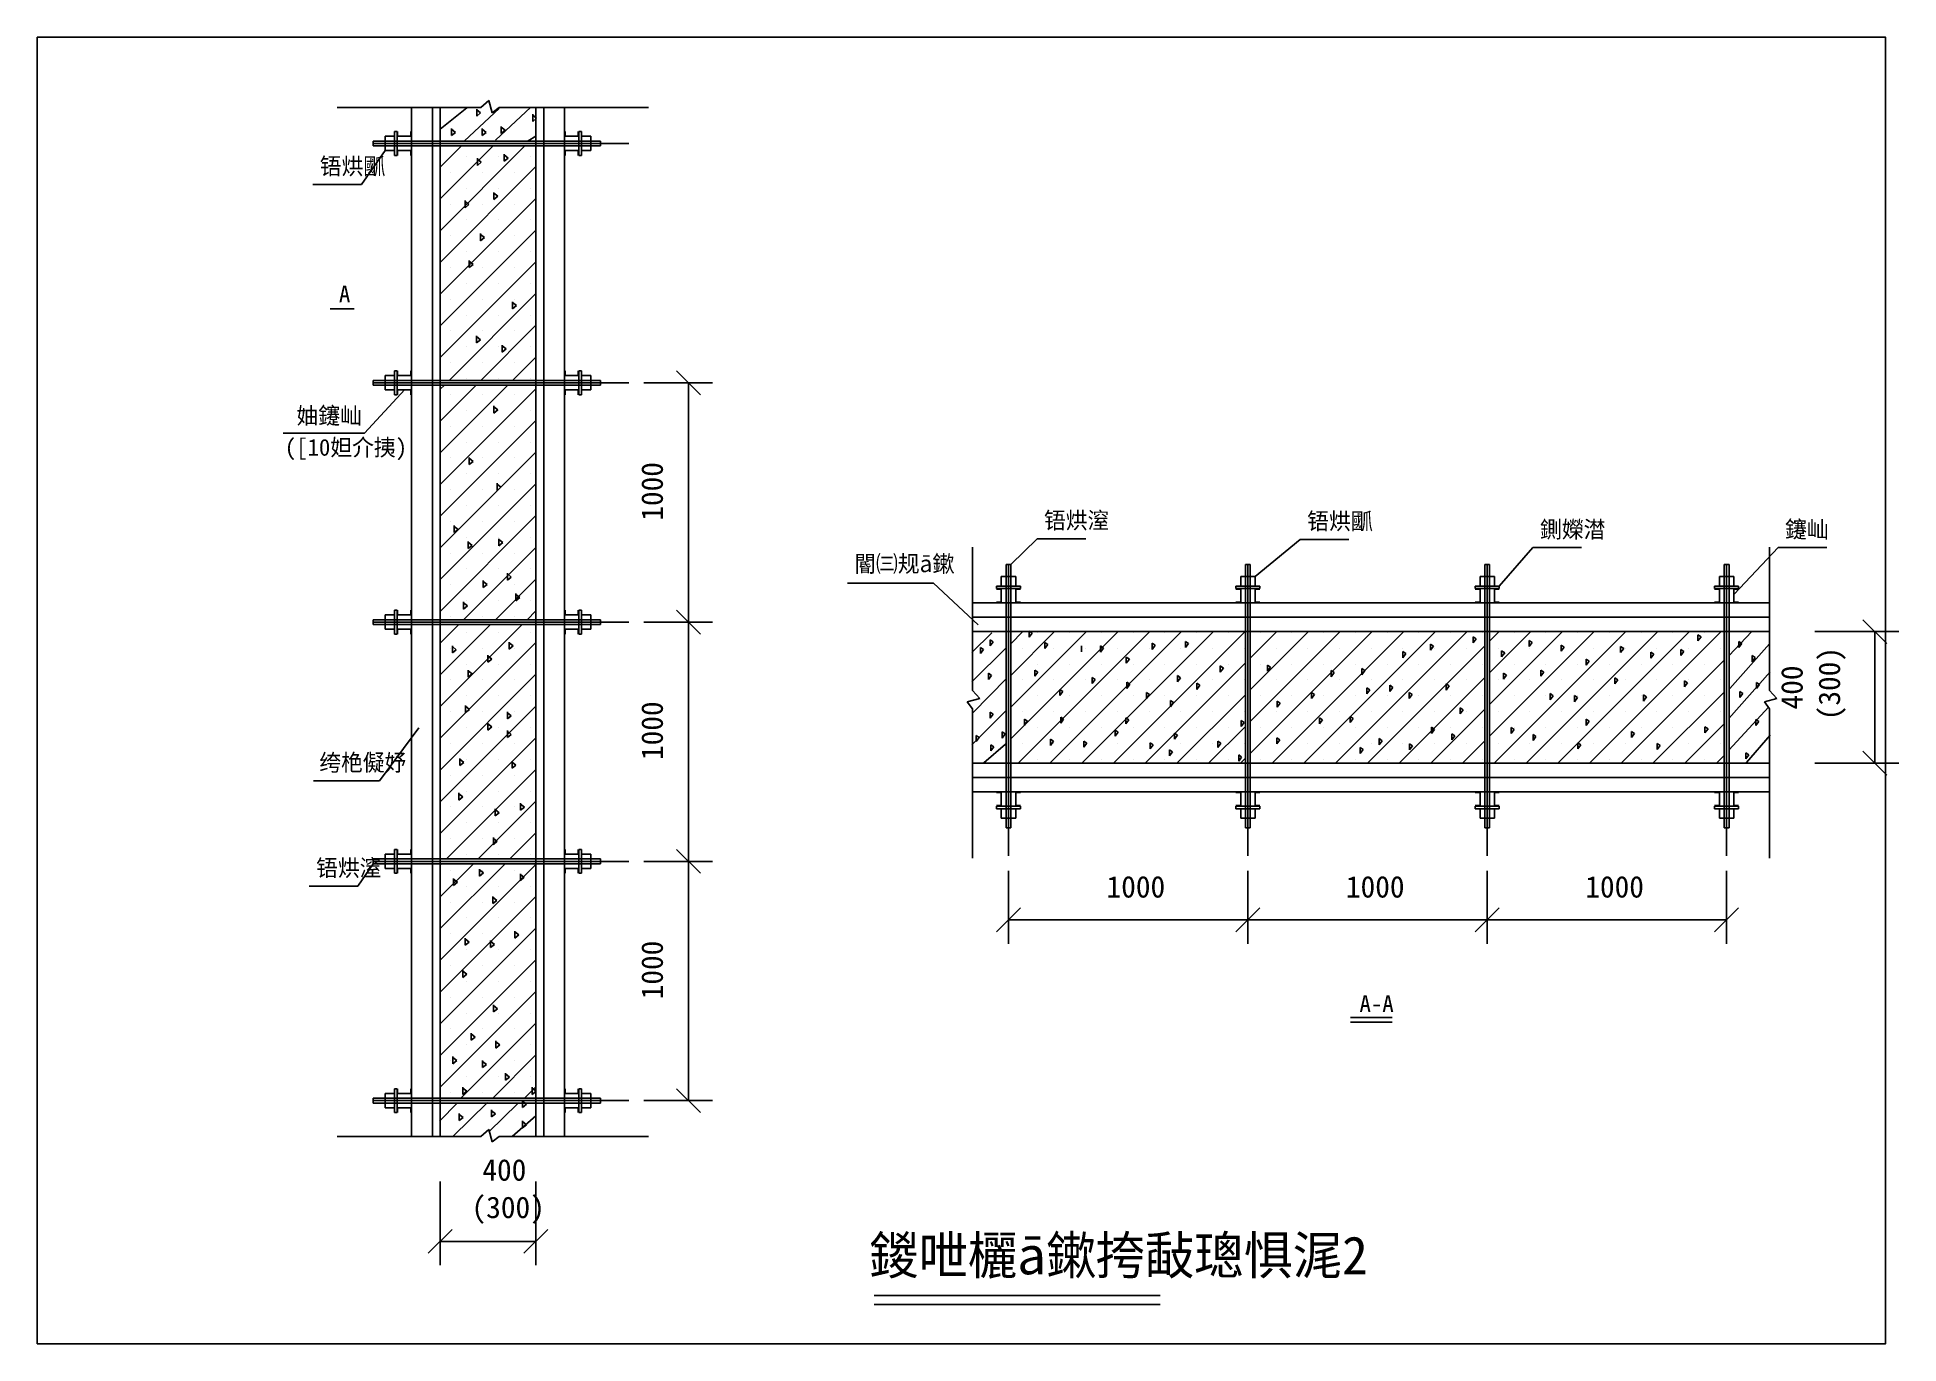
# Model space of a CAD drawing. Header units: metres. Extents: x 0 to 194, y 0 to 136.
import ezdxf

# ---------------------------------------------------------------- set-up
doc = ezdxf.new("R2010")
doc.units = ezdxf.units.M
doc.layers.add(' ', color=7, linetype='Continuous')

msp = doc.modelspace()

# ---------------------------------------------------------------- texts
at = {"layer": ' '}
for s, p in [('铻烘爴', (29.52, 122.15)), ('A', (31.51, 108.81)), ('妯鑳屾', (27.08, 96.09)), ('([10妲介挗)', (25.85, 92.78)), ('铻烘潌', (105.16, 85.15)), ('铻烘爴', (132.65, 85.07)), ('鍘嬫澘', (156.95, 84.21)), ('鑳屾', (182.55, 84.21)), ('閽㈢规ā鏉', (85.33, 80.62)), ('绔栬儗妤', (29.46, 59.85)), ('铻烘潌', (29.14, 48.84)), ('A-A', (138.1, 34.67))]:
    msp.add_text(s, height=1.75, dxfattribs=at).set_placement(p)
for s, p in [('1000', (65.34, 85.99)), ('(300)', (188.29, 65.14)), ('400', (184.38, 66.27)), ('1000', (65.34, 60.99)), ('1000', (65.34, 35.99))]:
    msp.add_text(s, height=2.25, rotation=90).set_placement(p)
for s, height, p in [('1000', 2.25, (111.68, 46.62)), ('1000', 2.25, (136.68, 46.62)), ('1000', 2.25, (161.68, 46.62)), ('400', 2.25, (46.49, 17.04)), ('(300)', 2.25, (45.36, 13.13)), ('鍐呭欐ā鏉挎敮璁惧浘2', 3.96, (86.91, 7.26))]:
    msp.add_text(s, height=height).set_placement(p)

# ---------------------------------------------------------------- linework, layer by layer
at = {"layer": ' '}
for p, q in [((31.33, 129.15), (46.33, 129.15)), ((39.08, 129.15), (39.08, 21.65)), ((41.27, 129.15), (41.27, 21.65)), ((42.08, 129.15), (42.08, 21.65)), ((42.09, 126.91), (44.86, 129.12)), ((44.61, 125.68), (48.24, 129.06)), ((45.9, 129), (45.9, 128.26)), ((46.31, 128.59), (45.9, 128.92)), ((45.9, 128.26), (46.31, 128.59)), ((46.33, 129.15), (47.15, 129.89)), ((47.15, 129.89), (47.52, 128.6)), ((47.52, 128.6), (48.26, 129.16)), ((47.87, 125.74), (51.56, 129.18)), ((48.25, 129.15), (63.83, 129.15)), ((51.75, 128.45), (51.75, 127.71)), ((52.16, 128.03), (51.75, 128.36)), ((52.08, 129.15), (52.08, 21.65)), ((52.9, 129.15), (52.9, 21.65)), ((55.08, 129.15), (55.08, 21.65)), ((37.33, 124.15), (37.33, 126.65)), ((37.33, 126.65), (37.58, 126.65)), ((37.58, 126.65), (37.58, 124.15)), ((37.63, 126.65), (37.63, 126.15)), ((39.01, 126.65), (39.01, 126.15)), ((43.28, 126.97), (43.28, 126.24)), ((43.69, 126.56), (43.28, 126.89)), ((43.28, 126.24), (43.69, 126.56)), ((46.46, 126.97), (46.46, 126.23)), ((46.87, 126.56), (46.46, 126.89)), ((46.46, 126.23), (46.87, 126.56)), ((48.45, 127.19), (48.45, 126.45)), ((48.86, 126.78), (48.45, 127.11)), ((48.45, 126.45), (48.86, 126.78)), ((51.75, 127.71), (52.16, 128.03)), ((55.13, 126.65), (55.13, 126.15)), ((56.51, 126.65), (56.51, 126.15)), ((56.58, 124.15), (56.58, 126.65)), ((56.58, 126.65), (56.83, 126.65)), ((56.83, 126.65), (56.83, 124.15)), ((36.33, 124.65), (33.86, 121.12)), ((35.08, 125.65), (58.83, 125.65)), ((35.08, 125.65), (35.08, 125.15)), ((61.78, 125.4), (35.08, 125.4)), ((35.08, 125.15), (58.83, 125.15)), ((36.33, 126.15), (36.33, 124.65)), ((37.33, 126.15), (36.33, 126.15)), ((36.33, 124.65), (37.33, 124.65)), ((37.33, 124.65), (37.33, 126.15)), ((37.63, 126.15), (39.01, 126.15)), ((37.63, 125.4), (39.01, 125.4)), ((37.63, 124.65), (37.63, 124.15)), ((37.63, 124.65), (39.01, 124.65)), ((39.01, 124.65), (39.01, 124.15)), ((51.26, 125.68), (52.06, 126.17)), ((55.13, 126.15), (56.51, 126.15)), ((55.13, 125.4), (56.51, 125.4)), ((55.13, 124.65), (55.13, 124.15)), ((55.13, 124.65), (56.51, 124.65)), ((56.51, 124.65), (56.51, 124.15)), ((56.83, 126.15), (56.83, 124.65)), ((57.83, 126.15), (56.83, 126.15)), ((56.83, 124.65), (57.83, 124.65)), ((57.83, 124.65), (57.83, 126.15)), ((58.83, 125.65), (58.83, 125.15)), ((37.58, 124.15), (37.33, 124.15)), ((45.97, 123.85), (45.97, 123.11)), ((46.38, 123.44), (45.97, 123.77)), ((45.97, 123.11), (46.38, 123.44)), ((48.78, 124.28), (48.78, 123.54)), ((49.19, 123.87), (48.78, 124.2)), ((48.78, 123.54), (49.19, 123.87)), ((56.83, 124.15), (56.58, 124.15)), ((28.78, 121.12), (33.86, 121.12)), ((44.68, 119.43), (44.68, 118.69)), ((45.09, 119.02), (44.68, 119.35)), ((44.68, 118.69), (45.09, 119.02)), ((47.7, 120.29), (47.7, 119.55)), ((48.11, 119.88), (47.7, 120.21)), ((47.7, 119.55), (48.11, 119.88)), ((46.3, 115.98), (46.3, 115.24)), ((46.71, 115.57), (46.3, 115.9)), ((46.3, 115.24), (46.71, 115.57)), ((45.11, 113.18), (45.11, 112.44)), ((45.52, 112.77), (45.11, 113.1)), ((45.11, 112.44), (45.52, 112.77)), ((30.6, 108.14), (33.11, 108.14)), ((49.64, 108.87), (49.64, 108.13)), ((50.05, 108.46), (49.64, 108.79)), ((49.64, 108.13), (50.05, 108.46)), ((45.87, 105.31), (45.87, 104.57)), ((46.28, 104.9), (45.87, 105.23)), ((45.87, 104.57), (46.28, 104.9)), ((48.56, 104.34), (48.56, 103.6)), ((48.97, 103.93), (48.56, 104.26)), ((48.56, 103.6), (48.97, 103.93)), ((36.33, 101.15), (36.33, 99.65)), ((37.33, 101.15), (36.33, 101.15)), ((37.33, 99.15), (37.33, 101.65)), ((37.33, 101.65), (37.58, 101.65)), ((37.33, 99.65), (37.33, 101.15)), ((37.58, 101.65), (37.58, 99.15)), ((37.63, 101.65), (37.63, 101.15)), ((37.63, 101.15), (39.01, 101.15)), ((39.01, 101.65), (39.01, 101.15)), ((55.13, 101.65), (55.13, 101.15)), ((55.13, 101.15), (56.51, 101.15)), ((56.51, 101.65), (56.51, 101.15)), ((56.58, 99.15), (56.58, 101.65)), ((56.58, 101.65), (56.83, 101.65)), ((56.83, 101.65), (56.83, 99.15)), ((56.83, 101.15), (56.83, 99.65)), ((57.83, 101.15), (56.83, 101.15)), ((57.83, 99.65), (57.83, 101.15)), ((38.4, 99.68), (34.18, 95.12)), ((35.08, 100.65), (58.83, 100.65)), ((35.08, 100.65), (35.08, 100.15)), ((61.78, 100.4), (35.08, 100.4)), ((35.08, 100.15), (58.83, 100.15)), ((36.33, 99.65), (37.33, 99.65)), ((37.63, 100.4), (39.01, 100.4)), ((37.63, 99.65), (37.63, 99.15)), ((37.63, 99.65), (39.01, 99.65)), ((39.01, 99.65), (39.01, 99.15)), ((55.13, 100.4), (56.51, 100.4)), ((55.13, 99.65), (55.13, 99.15)), ((55.13, 99.65), (56.51, 99.65)), ((56.51, 99.65), (56.51, 99.15)), ((56.83, 99.65), (57.83, 99.65)), ((58.83, 100.65), (58.83, 100.15)), ((37.58, 99.15), (37.33, 99.15)), ((47.7, 97.98), (47.7, 97.24)), ((48.11, 97.57), (47.7, 97.9)), ((47.7, 97.24), (48.11, 97.57)), ((56.83, 99.15), (56.58, 99.15)), ((34.18, 95.12), (25.67, 95.12)), ((45.11, 92.59), (45.11, 91.86)), ((45.52, 92.18), (45.11, 92.51)), ((45.11, 91.86), (45.52, 92.18)), ((48.02, 89.9), (48.02, 89.16)), ((48.43, 89.49), (48.02, 89.82)), ((48.02, 89.16), (48.43, 89.49)), ((43.55, 85.48), (43.55, 84.74)), ((43.96, 85.07), (43.55, 85.39)), ((43.55, 84.74), (43.96, 85.07)), ((45.01, 83.82), (45.01, 83.08)), ((45.42, 83.41), (45.01, 83.74)), ((48.22, 84.11), (48.22, 83.38)), ((48.64, 83.7), (48.22, 84.03)), ((48.22, 83.38), (48.64, 83.7)), ((101.69, 81.4), (104.42, 84.11)), ((104.42, 84.11), (109.5, 84.11)), ((127.19, 80.15), (131.91, 84.04)), ((131.91, 84.04), (136.99, 84.04)), ((45.01, 83.08), (45.42, 83.41)), ((97.69, 83.24), (97.69, 68.24)), ((152.69, 79.15), (156.21, 83.18)), ((156.21, 83.18), (161.29, 83.18)), ((177.23, 78.33), (181.81, 83.18)), ((180.93, 83.24), (180.93, 68.24)), ((181.81, 83.18), (186.89, 83.18)), ((46.57, 79.74), (46.57, 79)), ((49.1, 80.51), (49.1, 79.78)), ((49.51, 80.1), (49.1, 80.43)), ((49.1, 79.78), (49.51, 80.1)), ((100.69, 80.15), (100.69, 79.15)), ((102.19, 80.15), (100.69, 80.15)), ((101.19, 81.4), (101.19, 53.9)), ((101.69, 81.4), (101.19, 81.4)), ((101.44, 50.96), (101.44, 81.4)), ((101.69, 81.4), (101.69, 53.9)), ((102.19, 79.15), (102.19, 80.15)), ((127.19, 80.15), (125.69, 80.15)), ((125.69, 80.15), (125.69, 79.15)), ((126.19, 81.4), (126.19, 53.9)), ((126.69, 81.4), (126.19, 81.4)), ((126.44, 50.96), (126.44, 81.4)), ((126.69, 81.4), (126.69, 53.9)), ((127.19, 79.15), (127.19, 80.15)), ((150.69, 80.15), (150.69, 79.15)), ((152.19, 80.15), (150.69, 80.15)), ((151.19, 81.4), (151.19, 53.9)), ((151.69, 81.4), (151.19, 81.4)), ((151.44, 50.96), (151.44, 81.4)), ((151.69, 81.4), (151.69, 53.9)), ((152.19, 79.15), (152.19, 80.15)), ((175.69, 80.15), (175.69, 79.15)), ((177.19, 80.15), (175.69, 80.15)), ((176.19, 81.4), (176.19, 53.9)), ((176.69, 81.4), (176.19, 81.4)), ((176.44, 50.96), (176.44, 81.4)), ((176.69, 81.4), (176.69, 53.9)), ((177.19, 79.15), (177.19, 80.15)), ((46.98, 79.33), (46.57, 79.65)), ((46.57, 79), (46.98, 79.33)), ((49.98, 78.37), (49.98, 77.63)), ((50.39, 77.96), (49.98, 78.29)), ((49.98, 77.63), (50.39, 77.96)), ((93.61, 79.46), (84.62, 79.46)), ((98.27, 75.11), (93.61, 79.46)), ((100.19, 78.9), (100.19, 79.15)), ((100.19, 79.15), (102.69, 79.15)), ((102.69, 78.9), (100.19, 78.9)), ((100.69, 78.85), (100.19, 78.85)), ((100.69, 79.15), (102.19, 79.15)), ((100.69, 78.85), (100.69, 77.48)), ((101.44, 78.85), (101.44, 77.48)), ((102.69, 78.85), (102.19, 78.85)), ((102.19, 78.85), (102.19, 77.48)), ((102.69, 79.15), (102.69, 78.9)), ((125.19, 78.9), (125.19, 79.15)), ((125.19, 79.15), (127.69, 79.15)), ((127.69, 78.9), (125.19, 78.9)), ((125.69, 78.85), (125.19, 78.85)), ((125.69, 79.15), (127.19, 79.15)), ((125.69, 78.85), (125.69, 77.48)), ((126.44, 78.85), (126.44, 77.48)), ((127.69, 78.85), (127.19, 78.85)), ((127.19, 78.85), (127.19, 77.48)), ((127.69, 79.15), (127.69, 78.9)), ((150.19, 78.9), (150.19, 79.15)), ((150.19, 79.15), (152.69, 79.15)), ((152.69, 78.9), (150.19, 78.9)), ((150.69, 78.85), (150.19, 78.85)), ((150.69, 79.15), (152.19, 79.15)), ((150.69, 78.85), (150.69, 77.48)), ((151.44, 78.85), (151.44, 77.48)), ((152.69, 78.85), (152.19, 78.85)), ((152.19, 78.85), (152.19, 77.48)), ((152.69, 79.15), (152.69, 78.9)), ((175.19, 78.9), (175.19, 79.15)), ((175.19, 79.15), (177.69, 79.15)), ((177.69, 78.9), (175.19, 78.9)), ((175.69, 78.85), (175.19, 78.85)), ((175.69, 79.15), (177.19, 79.15)), ((175.69, 78.85), (175.69, 77.48)), ((176.44, 78.85), (176.44, 77.48)), ((177.69, 78.85), (177.19, 78.85)), ((177.19, 78.85), (177.19, 77.48)), ((177.69, 79.15), (177.69, 78.9)), ((36.33, 76.15), (36.33, 74.65)), ((37.33, 76.15), (36.33, 76.15)), ((37.33, 74.15), (37.33, 76.65)), ((37.33, 76.65), (37.58, 76.65)), ((37.33, 74.65), (37.33, 76.15)), ((37.58, 76.65), (37.58, 74.15)), ((37.63, 76.65), (37.63, 76.15)), ((37.63, 76.15), (39.01, 76.15)), ((39.01, 76.65), (39.01, 76.15)), ((44.52, 77.5), (44.52, 76.76)), ((44.93, 77.09), (44.52, 77.41)), ((44.52, 76.76), (44.93, 77.09)), ((55.13, 76.65), (55.13, 76.15)), ((55.13, 76.15), (56.51, 76.15)), ((56.51, 76.65), (56.51, 76.15)), ((56.58, 74.15), (56.58, 76.65)), ((56.58, 76.65), (56.83, 76.65)), ((56.83, 76.65), (56.83, 74.15)), ((57.83, 76.15), (56.83, 76.15)), ((56.83, 76.15), (56.83, 74.65)), ((57.83, 74.65), (57.83, 76.15)), ((180.93, 77.4), (97.69, 77.4)), ((180.93, 75.9), (97.69, 75.9)), ((100.69, 77.48), (100.19, 77.48)), ((102.69, 77.48), (102.19, 77.48)), ((125.69, 77.48), (125.19, 77.48)), ((127.69, 77.48), (127.19, 77.48)), ((150.69, 77.48), (150.19, 77.48)), ((152.69, 77.48), (152.19, 77.48)), ((175.69, 77.48), (175.19, 77.48)), ((177.69, 77.48), (177.19, 77.48)), ((35.08, 75.65), (58.83, 75.65)), ((35.08, 75.65), (35.08, 75.15)), ((61.78, 75.4), (35.08, 75.4)), ((35.08, 75.15), (58.83, 75.15)), ((36.33, 74.65), (37.33, 74.65)), ((37.58, 74.15), (37.33, 74.15)), ((37.63, 75.4), (39.01, 75.4)), ((37.63, 74.65), (37.63, 74.15)), ((37.63, 74.65), (39.01, 74.65)), ((39.01, 74.65), (39.01, 74.15)), ((55.13, 75.4), (56.51, 75.4)), ((55.13, 74.65), (55.13, 74.15)), ((55.13, 74.65), (56.51, 74.65)), ((56.51, 74.65), (56.51, 74.15)), ((56.83, 74.15), (56.58, 74.15)), ((56.83, 74.65), (57.83, 74.65)), ((58.83, 75.65), (58.83, 75.15)), ((99.7, 74.28), (97.62, 72.21)), ((180.93, 74.4), (97.69, 74.4)), ((103.92, 74.23), (103.6, 74.44)), ((103.6, 74.44), (103.6, 73.81)), ((103.6, 73.81), (103.92, 74.23)), ((173.45, 74.06), (173.45, 73.43)), ((173.77, 73.85), (173.45, 74.06)), ((176.66, 71.88), (179.06, 74.41)), ((43.36, 72.92), (43.36, 72.18)), ((43.77, 72.51), (43.36, 72.84)), ((43.36, 72.18), (43.77, 72.51)), ((47.06, 71.95), (47.06, 71.21)), ((49.3, 73.31), (49.3, 72.57)), ((49.71, 72.9), (49.3, 73.23)), ((49.3, 72.57), (49.71, 72.9)), ((101.23, 72.75), (97.62, 69.15)), ((98.52, 72.75), (98.52, 72.11)), ((98.84, 72.54), (98.52, 72.75)), ((98.52, 72.11), (98.84, 72.54)), ((99.52, 73.56), (99.52, 72.92)), ((99.83, 73.35), (99.52, 73.56)), ((99.52, 72.92), (99.83, 73.35)), ((105.56, 73.07), (105.24, 73.28)), ((105.24, 73.28), (105.24, 72.65)), ((105.24, 72.65), (105.56, 73.07)), ((109.07, 72.92), (109.07, 72.28)), ((111.36, 72.69), (111.04, 72.9)), ((111.04, 72.9), (111.04, 72.26)), ((111.04, 72.26), (111.36, 72.69)), ((116.77, 72.98), (116.45, 73.19)), ((116.45, 73.19), (116.45, 72.55)), ((116.45, 72.55), (116.77, 72.98)), ((120.24, 73.17), (119.92, 73.38)), ((119.92, 73.38), (119.92, 72.74)), ((119.92, 72.74), (120.24, 73.17)), ((142.62, 72.32), (142.62, 71.68)), ((142.94, 72.11), (142.62, 72.32)), ((142.62, 71.68), (142.94, 72.11)), ((145.84, 72.88), (145.52, 73.09)), ((145.52, 73.09), (145.52, 72.45)), ((145.52, 72.45), (145.84, 72.88)), ((150.28, 73.65), (149.96, 73.86)), ((149.96, 73.86), (149.96, 73.23)), ((149.96, 73.23), (150.28, 73.65)), ((152.94, 72.39), (152.94, 71.76)), ((153.26, 72.18), (152.94, 72.39)), ((152.94, 71.76), (153.26, 72.18)), ((155.81, 73.46), (155.81, 72.83)), ((156.13, 73.25), (155.81, 73.46)), ((155.81, 72.83), (156.13, 73.25)), ((159.47, 72.78), (159.15, 73)), ((159.15, 73), (159.15, 72.36)), ((159.15, 72.36), (159.47, 72.78)), ((165.37, 72.86), (165.37, 72.22)), ((165.69, 72.65), (165.37, 72.86)), ((165.37, 72.22), (165.69, 72.65)), ((168.51, 72.26), (168.51, 71.62)), ((168.83, 72.05), (168.51, 72.26)), ((168.51, 71.62), (168.83, 72.05)), ((171.65, 72.53), (171.65, 71.89)), ((171.97, 72.32), (171.65, 72.53)), ((171.65, 71.89), (171.97, 72.32)), ((173.45, 73.43), (173.77, 73.85)), ((176.79, 68.47), (180.93, 73.14)), ((177.7, 73.37), (177.7, 72.73)), ((178.02, 73.16), (177.7, 73.37)), ((177.7, 72.73), (178.02, 73.16)), ((45.01, 70.39), (45.01, 69.65)), ((45.42, 69.98), (45.01, 70.31)), ((47.47, 71.54), (47.06, 71.87)), ((47.06, 71.21), (47.47, 71.54)), ((99.34, 70.05), (99.34, 69.41)), ((99.65, 69.83), (99.34, 70.05)), ((104.5, 70.18), (104.18, 70.39)), ((104.18, 70.39), (104.18, 69.75)), ((104.18, 69.75), (104.5, 70.18)), ((114.06, 71.53), (113.74, 71.74)), ((113.74, 71.74), (113.74, 71.1)), ((113.74, 71.1), (114.06, 71.53)), ((123.56, 70.81), (123.56, 70.17)), ((123.88, 70.59), (123.56, 70.81)), ((123.56, 70.17), (123.88, 70.59)), ((128.5, 70.91), (128.5, 70.28)), ((128.82, 70.7), (128.5, 70.91)), ((128.5, 70.28), (128.82, 70.7)), ((135.14, 70.33), (135.14, 69.69)), ((135.46, 70.12), (135.14, 70.33)), ((135.14, 69.69), (135.46, 70.12)), ((138.33, 70.54), (138.33, 69.9)), ((138.65, 70.33), (138.33, 70.54)), ((138.33, 69.9), (138.65, 70.33)), ((153.14, 70.06), (153.14, 69.42)), ((153.46, 69.85), (153.14, 70.06)), ((157.02, 70.39), (157.02, 69.75)), ((157.34, 70.18), (157.02, 70.39)), ((157.02, 69.75), (157.34, 70.18)), ((161.76, 71.53), (161.76, 70.89)), ((162.08, 71.31), (161.76, 71.53)), ((161.76, 70.89), (162.08, 71.31)), ((176.66, 65.33), (181, 70.21)), ((179.1, 71.9), (179.1, 71.26)), ((179.42, 71.69), (179.1, 71.9)), ((179.1, 71.26), (179.42, 71.69)), ((45.01, 69.65), (45.42, 69.98)), ((97.69, 68.24), (98.43, 67.43)), ((101.23, 69.51), (97.71, 65.9)), ((99.34, 69.41), (99.65, 69.83)), ((107.11, 68.15), (106.79, 68.36)), ((106.79, 68.36), (106.79, 67.73)), ((106.79, 67.73), (107.11, 68.15)), ((110.49, 69.4), (110.17, 69.62)), ((110.17, 69.62), (110.17, 68.98)), ((110.17, 68.98), (110.49, 69.4)), ((113.79, 69.11), (113.79, 68.47)), ((114.11, 68.9), (113.79, 69.11)), ((113.79, 68.47), (114.11, 68.9)), ((115.86, 68.05), (115.86, 67.41)), ((116.18, 67.83), (115.86, 68.05)), ((119.1, 69.8), (119.1, 69.16)), ((119.42, 69.59), (119.1, 69.8)), ((119.1, 69.16), (119.42, 69.59)), ((121.12, 69), (121.12, 68.36)), ((121.44, 68.79), (121.12, 69)), ((121.12, 68.36), (121.44, 68.79)), ((133.39, 67.83), (133.07, 68.05)), ((133.07, 68.05), (133.07, 67.41)), ((138.86, 68.52), (138.86, 67.89)), ((139.18, 68.31), (138.86, 68.52)), ((138.86, 67.89), (139.18, 68.31)), ((141.25, 68.79), (141.25, 68.15)), ((141.57, 68.58), (141.25, 68.79)), ((141.25, 68.15), (141.57, 68.58)), ((143.59, 67.83), (143.27, 68.05)), ((143.27, 68.05), (143.27, 67.41)), ((147.48, 68.73), (147.16, 68.94)), ((147.16, 68.94), (147.16, 68.3)), ((147.16, 68.3), (147.48, 68.73)), ((153.14, 69.42), (153.46, 69.85)), ((164.77, 69.59), (164.77, 68.95)), ((165.08, 69.38), (164.77, 69.59)), ((164.77, 68.95), (165.08, 69.38)), ((172.37, 69.04), (172.05, 69.26)), ((172.05, 69.26), (172.05, 68.62)), ((172.05, 68.62), (172.37, 69.04)), ((177.83, 68.16), (177.83, 67.52)), ((178.15, 67.95), (177.83, 68.16)), ((179.57, 69.1), (179.57, 68.46)), ((179.89, 68.88), (179.57, 69.1)), ((179.57, 68.46), (179.89, 68.88)), ((180.93, 68.24), (181.67, 67.43)), ((44.72, 66.69), (44.72, 65.96)), ((45.13, 66.28), (44.72, 66.61)), ((44.72, 65.96), (45.13, 66.28)), ((98.43, 67.43), (97.14, 67.06)), ((97.14, 67.06), (97.69, 66.32)), ((97.69, 66.32), (97.69, 50.74)), ((115.86, 67.41), (116.18, 67.83)), ((118.36, 67.2), (118.36, 66.56)), ((118.68, 66.98), (118.36, 67.2)), ((118.36, 66.56), (118.68, 66.98)), ((129.51, 67.14), (129.51, 66.51)), ((129.83, 66.93), (129.51, 67.14)), ((129.51, 66.51), (129.83, 66.93)), ((133.07, 67.41), (133.39, 67.83)), ((143.27, 67.41), (143.59, 67.83)), ((148.93, 66.22), (148.61, 66.43)), ((148.61, 66.43), (148.61, 65.8)), ((148.61, 65.8), (148.93, 66.22)), ((158.02, 67.92), (158.02, 67.29)), ((158.34, 67.71), (158.02, 67.92)), ((158.02, 67.29), (158.34, 67.71)), ((160.56, 67.72), (160.56, 67.08)), ((160.88, 67.51), (160.56, 67.72)), ((160.56, 67.08), (160.88, 67.51)), ((167.77, 67.79), (167.77, 67.15)), ((168.09, 67.58), (167.77, 67.79)), ((167.77, 67.15), (168.09, 67.58)), ((176.66, 62), (180.86, 66.54)), ((177.83, 67.52), (178.15, 67.95)), ((181.67, 67.43), (180.38, 67.06)), ((180.38, 67.06), (180.93, 66.32)), ((180.93, 66.32), (180.93, 50.74)), ((39.87, 64.34), (35.74, 58.82)), ((47.06, 64.85), (47.06, 64.11)), ((47.47, 64.44), (47.06, 64.76)), ((47.06, 64.11), (47.47, 64.44)), ((49.1, 66.01), (49.1, 65.28)), ((49.51, 65.6), (49.1, 65.93)), ((49.1, 65.28), (49.51, 65.6)), ((101.14, 66.08), (97.62, 62.57)), ((99.52, 65.99), (99.52, 65.36)), ((99.83, 65.78), (99.52, 65.99)), ((99.52, 65.36), (99.83, 65.78)), ((103.12, 65.27), (103.12, 64.64)), ((103.44, 65.06), (103.12, 65.27)), ((103.12, 64.64), (103.44, 65.06)), ((106.89, 65.47), (106.89, 64.83)), ((107.2, 65.25), (106.89, 65.47)), ((106.89, 64.83), (107.2, 65.25)), ((113.68, 65.39), (113.68, 64.76)), ((114, 65.18), (113.68, 65.39)), ((113.68, 64.76), (114, 65.18)), ((125.74, 65.13), (125.74, 64.49)), ((126.06, 64.91), (125.74, 65.13)), ((125.74, 64.49), (126.06, 64.91)), ((133.92, 65.39), (133.92, 64.76)), ((134.24, 65.18), (133.92, 65.39)), ((133.92, 64.76), (134.24, 65.18)), ((137.11, 65.55), (137.11, 64.91)), ((137.43, 65.34), (137.11, 65.55)), ((137.11, 64.91), (137.43, 65.34)), ((145.93, 64.19), (145.61, 64.41)), ((145.61, 64.41), (145.61, 63.77)), ((145.61, 63.77), (145.93, 64.19)), ((153.94, 64.38), (153.94, 63.75)), ((154.26, 64.17), (153.94, 64.38)), ((153.94, 63.75), (154.26, 64.17)), ((161.76, 65.25), (161.76, 64.61)), ((162.08, 65.04), (161.76, 65.25)), ((161.76, 64.61), (162.08, 65.04)), ((174.18, 64.45), (174.18, 63.81)), ((174.5, 64.24), (174.18, 64.45)), ((174.18, 63.81), (174.5, 64.24)), ((179.5, 65.22), (179.5, 64.59)), ((179.82, 65.01), (179.5, 65.22)), ((179.5, 64.59), (179.82, 65.01)), ((49.1, 64.07), (49.1, 63.33)), ((49.51, 63.66), (49.1, 63.99)), ((49.1, 63.33), (49.51, 63.66)), ((98.07, 63.56), (98.07, 62.92)), ((98.39, 63.35), (98.07, 63.56)), ((98.07, 62.92), (98.39, 63.35)), ((101.14, 62.66), (98.88, 60.68)), ((99.61, 62.57), (99.61, 61.93)), ((99.92, 62.36), (99.61, 62.57)), ((99.61, 61.93), (99.92, 62.36)), ((100.78, 63.92), (100.78, 63.28)), ((101.1, 63.71), (100.78, 63.92)), ((100.78, 63.28), (101.1, 63.71)), ((105.82, 63.15), (105.82, 62.51)), ((106.14, 62.94), (105.82, 63.15)), ((105.82, 62.51), (106.14, 62.94)), ((109.3, 62.96), (109.3, 62.32)), ((109.62, 62.75), (109.3, 62.96)), ((109.3, 62.32), (109.62, 62.75)), ((112.9, 63.9), (112.58, 64.12)), ((112.58, 64.12), (112.58, 63.48)), ((112.58, 63.48), (112.9, 63.9)), ((116.23, 62.79), (116.23, 62.15)), ((116.55, 62.58), (116.23, 62.79)), ((116.23, 62.15), (116.55, 62.58)), ((118.78, 63.8), (118.78, 63.16)), ((119.1, 63.59), (118.78, 63.8)), ((118.78, 63.16), (119.1, 63.59)), ((123.3, 62.95), (123.3, 62.31)), ((123.62, 62.74), (123.3, 62.95)), ((123.3, 62.31), (123.62, 62.74)), ((129.46, 63.32), (129.46, 62.69)), ((129.78, 63.11), (129.46, 63.32)), ((129.46, 62.69), (129.78, 63.11)), ((138.17, 62.31), (138.17, 61.68)), ((138.49, 62.1), (138.17, 62.31)), ((140.14, 63.22), (140.14, 62.58)), ((140.45, 63), (140.14, 63.22)), ((140.14, 62.58), (140.45, 63)), ((143.32, 62.69), (143.32, 62.05)), ((143.64, 62.47), (143.32, 62.69)), ((143.32, 62.05), (143.64, 62.47)), ((148.06, 63.52), (147.74, 63.73)), ((147.74, 63.73), (147.74, 63.09)), ((147.74, 63.09), (148.06, 63.52)), ((156.22, 63.65), (156.22, 63.01)), ((156.53, 63.44), (156.22, 63.65)), ((156.22, 63.01), (156.53, 63.44)), ((160.89, 62.78), (160.89, 62.14)), ((161.21, 62.57), (160.89, 62.78)), ((160.89, 62.14), (161.21, 62.57)), ((166.5, 63.98), (166.5, 63.35)), ((166.82, 63.77), (166.5, 63.98)), ((166.5, 63.35), (166.82, 63.77)), ((169.17, 62.72), (169.17, 62.08)), ((169.49, 62.5), (169.17, 62.72)), ((169.17, 62.08), (169.49, 62.5)), ((178.53, 60.73), (181, 63.6)), ((44.13, 61.15), (44.13, 60.41)), ((44.55, 60.74), (44.13, 61.07)), ((44.13, 60.41), (44.55, 60.74)), ((49.59, 60.86), (49.59, 60.12)), ((50, 60.45), (49.59, 60.77)), ((49.59, 60.12), (50, 60.45)), ((180.93, 60.65), (97.69, 60.65)), ((118.25, 62.05), (118.25, 61.41)), ((118.57, 61.84), (118.25, 62.05)), ((118.25, 61.41), (118.57, 61.84)), ((125.48, 61.52), (125.48, 60.88)), ((125.79, 61.3), (125.48, 61.52)), ((125.48, 60.88), (125.79, 61.3)), ((138.17, 61.68), (138.49, 62.1)), ((178.43, 61.75), (178.43, 61.12)), ((178.75, 61.54), (178.43, 61.75)), ((178.43, 61.12), (178.75, 61.54)), ((28.86, 58.82), (35.74, 58.82)), ((180.93, 59.15), (97.69, 59.15)), ((44.04, 57.55), (44.04, 56.81)), ((44.45, 57.14), (44.04, 57.46)), ((44.04, 56.81), (44.45, 57.14)), ((50.46, 56.48), (50.46, 55.74)), ((50.88, 56.07), (50.46, 56.39)), ((180.93, 57.65), (97.69, 57.65)), ((100.69, 57.6), (100.19, 57.6)), ((100.69, 57.6), (100.69, 56.23)), ((101.44, 57.6), (101.44, 56.23)), ((102.69, 57.6), (102.19, 57.6)), ((102.19, 57.6), (102.19, 56.23)), ((125.69, 57.6), (125.19, 57.6)), ((125.69, 57.6), (125.69, 56.23)), ((126.44, 57.6), (126.44, 56.23)), ((127.69, 57.6), (127.19, 57.6)), ((127.19, 57.6), (127.19, 56.23)), ((150.69, 57.6), (150.19, 57.6)), ((150.69, 57.6), (150.69, 56.23)), ((151.44, 57.6), (151.44, 56.23)), ((152.69, 57.6), (152.19, 57.6)), ((152.19, 57.6), (152.19, 56.23)), ((175.69, 57.6), (175.19, 57.6)), ((175.69, 57.6), (175.69, 56.23)), ((176.44, 57.6), (176.44, 56.23)), ((177.69, 57.6), (177.19, 57.6)), ((177.19, 57.6), (177.19, 56.23)), ((47.84, 55.89), (47.84, 55.15)), ((48.25, 55.48), (47.84, 55.81)), ((47.84, 55.15), (48.25, 55.48)), ((50.46, 55.74), (50.88, 56.07)), ((100.69, 56.23), (100.19, 56.23)), ((100.19, 56.15), (102.69, 56.15)), ((100.19, 55.9), (100.19, 56.15)), ((102.69, 55.9), (100.19, 55.9)), ((100.69, 55.9), (100.69, 54.9)), ((102.19, 55.9), (100.69, 55.9)), ((100.69, 54.9), (102.19, 54.9)), ((102.69, 56.23), (102.19, 56.23)), ((102.19, 54.9), (102.19, 55.9)), ((102.69, 56.15), (102.69, 55.9)), ((125.69, 56.23), (125.19, 56.23)), ((125.19, 56.15), (127.69, 56.15)), ((125.19, 55.9), (125.19, 56.15)), ((127.69, 55.9), (125.19, 55.9)), ((125.69, 55.9), (125.69, 54.9)), ((127.19, 55.9), (125.69, 55.9)), ((125.69, 54.9), (127.19, 54.9)), ((127.69, 56.23), (127.19, 56.23)), ((127.19, 54.9), (127.19, 55.9)), ((127.69, 56.15), (127.69, 55.9)), ((150.69, 56.23), (150.19, 56.23)), ((150.19, 55.9), (150.19, 56.15)), ((150.19, 56.15), (152.69, 56.15)), ((152.69, 55.9), (150.19, 55.9)), ((150.69, 55.9), (150.69, 54.9)), ((152.19, 55.9), (150.69, 55.9)), ((150.69, 54.9), (152.19, 54.9)), ((152.69, 56.23), (152.19, 56.23)), ((152.19, 54.9), (152.19, 55.9)), ((152.69, 56.15), (152.69, 55.9)), ((175.69, 56.23), (175.19, 56.23)), ((175.19, 55.9), (175.19, 56.15)), ((175.19, 56.15), (177.69, 56.15)), ((177.69, 55.9), (175.19, 55.9)), ((175.69, 55.9), (175.69, 54.9)), ((177.19, 55.9), (175.69, 55.9)), ((175.69, 54.9), (177.19, 54.9)), ((177.69, 56.23), (177.19, 56.23)), ((177.19, 54.9), (177.19, 55.9)), ((177.69, 56.15), (177.69, 55.9)), ((47.64, 52.88), (47.64, 52.14)), ((48.05, 52.47), (47.64, 52.79)), ((101.19, 53.9), (101.69, 53.9)), ((126.19, 53.9), (126.69, 53.9)), ((151.19, 53.9), (151.69, 53.9)), ((176.19, 53.9), (176.69, 53.9)), ((35.08, 50.65), (58.83, 50.65)), ((35.08, 50.65), (35.08, 50.15)), ((36.33, 51.15), (36.33, 49.65)), ((37.33, 51.15), (36.33, 51.15)), ((37.33, 49.15), (37.33, 51.65)), ((37.33, 51.65), (37.58, 51.65)), ((37.33, 49.65), (37.33, 51.15)), ((37.58, 51.65), (37.58, 49.15)), ((37.63, 51.65), (37.63, 51.15)), ((37.63, 51.15), (39.01, 51.15)), ((39.01, 51.65), (39.01, 51.15)), ((47.64, 52.14), (48.05, 52.47)), ((55.13, 51.65), (55.13, 51.15)), ((55.13, 51.15), (56.51, 51.15)), ((56.51, 51.65), (56.51, 51.15)), ((56.58, 49.15), (56.58, 51.65)), ((56.58, 51.65), (56.83, 51.65)), ((56.83, 51.65), (56.83, 49.15)), ((56.83, 51.15), (56.83, 49.65)), ((57.83, 51.15), (56.83, 51.15)), ((57.83, 49.65), (57.83, 51.15)), ((58.83, 50.65), (58.83, 50.15)), ((35.08, 50.15), (33.48, 47.8)), ((61.78, 50.4), (35.08, 50.4)), ((35.08, 50.15), (58.83, 50.15)), ((36.33, 49.65), (37.33, 49.65)), ((37.58, 49.15), (37.33, 49.15)), ((37.63, 50.4), (39.01, 50.4)), ((37.63, 49.65), (37.63, 49.15)), ((37.63, 49.65), (39.01, 49.65)), ((39.01, 49.65), (39.01, 49.15)), ((43.48, 48.62), (43.48, 47.88)), ((46.19, 49.6), (46.19, 48.86)), ((46.6, 49.19), (46.19, 49.52)), ((46.19, 48.86), (46.6, 49.19)), ((50.46, 49.11), (50.46, 48.37)), ((50.87, 48.7), (50.46, 49.03)), ((50.46, 48.37), (50.87, 48.7)), ((55.13, 50.4), (56.51, 50.4)), ((55.13, 49.65), (55.13, 49.15)), ((55.13, 49.65), (56.51, 49.65)), ((56.51, 49.65), (56.51, 49.15)), ((56.83, 49.15), (56.58, 49.15)), ((56.83, 49.65), (57.83, 49.65)), ((28.4, 47.8), (33.48, 47.8)), ((43.89, 48.21), (43.48, 48.54)), ((43.48, 47.88), (43.89, 48.21)), ((47.58, 46.73), (47.58, 45.99)), ((47.99, 46.32), (47.58, 46.65)), ((47.58, 45.99), (47.99, 46.32)), ((49.88, 43.12), (49.88, 42.38)), ((50.29, 42.71), (49.88, 43.04)), ((44.71, 42.38), (44.71, 41.65)), ((45.12, 41.97), (44.71, 42.3)), ((44.71, 41.65), (45.12, 41.97)), ((47.34, 42.14), (47.34, 41.4)), ((47.75, 41.73), (47.34, 42.06)), ((47.34, 41.4), (47.75, 41.73)), ((49.88, 42.38), (50.29, 42.71)), ((44.46, 39.02), (44.46, 38.28)), ((44.87, 38.61), (44.46, 38.94)), ((44.46, 38.28), (44.87, 38.61)), ((47.66, 35.41), (47.66, 34.67)), ((48.07, 35), (47.66, 35.33)), ((47.66, 34.67), (48.07, 35)), ((137.16, 34.09), (141.52, 34.09)), ((137.16, 33.61), (141.52, 33.61)), ((45.32, 32.46), (45.32, 31.72)), ((45.74, 32.05), (45.32, 32.38)), ((45.32, 31.72), (45.74, 32.05)), ((47.91, 31.64), (47.91, 30.9)), ((48.32, 31.23), (47.91, 31.55)), ((47.91, 30.9), (48.32, 31.23)), ((43.4, 30), (43.4, 29.26)), ((43.81, 29.59), (43.4, 29.91)), ((43.4, 29.26), (43.81, 29.59)), ((46.52, 29.59), (46.52, 28.85)), ((46.93, 29.18), (46.52, 29.5)), ((46.52, 28.85), (46.93, 29.18)), ((48.9, 28.27), (48.9, 27.53)), ((49.31, 27.86), (48.9, 28.19)), ((48.9, 27.53), (49.31, 27.86)), ((35.08, 25.65), (58.83, 25.65)), ((35.08, 25.65), (35.08, 25.15)), ((61.78, 25.4), (35.08, 25.4)), ((36.33, 26.15), (36.33, 24.65)), ((37.33, 26.15), (36.33, 26.15)), ((37.33, 24.15), (37.33, 26.65)), ((37.33, 26.65), (37.58, 26.65)), ((37.33, 24.65), (37.33, 26.15)), ((37.58, 26.65), (37.58, 24.15)), ((37.63, 26.65), (37.63, 26.15)), ((37.63, 26.15), (39.01, 26.15)), ((37.63, 25.4), (39.01, 25.4)), ((39.01, 26.65), (39.01, 26.15)), ((44.46, 26.8), (44.46, 26.06)), ((44.87, 26.39), (44.46, 26.71)), ((44.46, 26.06), (44.87, 26.39)), ((50.68, 25.44), (50.68, 24.7)), ((51.09, 25.03), (50.68, 25.35)), ((51.69, 26.8), (51.69, 26.06)), ((52.1, 26.39), (51.69, 26.71)), ((51.69, 26.06), (52.1, 26.39)), ((55.13, 26.65), (55.13, 26.15)), ((55.13, 26.15), (56.51, 26.15)), ((55.13, 25.4), (56.51, 25.4)), ((56.51, 26.65), (56.51, 26.15)), ((56.58, 24.15), (56.58, 26.65)), ((56.58, 26.65), (56.83, 26.65)), ((56.83, 26.65), (56.83, 24.15)), ((56.83, 26.15), (56.83, 24.65)), ((57.83, 26.15), (56.83, 26.15)), ((57.83, 24.65), (57.83, 26.15)), ((58.83, 25.65), (58.83, 25.15)), ((35.08, 25.15), (58.83, 25.15)), ((36.33, 24.65), (37.33, 24.65)), ((37.58, 24.15), (37.33, 24.15)), ((37.63, 24.65), (37.63, 24.15)), ((37.63, 24.65), (39.01, 24.65)), ((39.01, 24.65), (39.01, 24.15)), ((43.88, 25.16), (42.02, 23.26)), ((47.02, 25.21), (43.4, 21.64)), ((44.07, 24.06), (44.07, 23.32)), ((44.48, 23.65), (44.07, 23.97)), ((44.07, 23.32), (44.48, 23.65)), ((50.21, 25.11), (47.16, 22.16)), ((47.45, 24.44), (47.45, 23.7)), ((47.86, 24.03), (47.45, 24.35)), ((47.45, 23.7), (47.86, 24.03)), ((52.06, 23.83), (49.59, 21.64)), ((50.68, 24.7), (51.09, 25.03)), ((55.13, 24.65), (55.13, 24.15)), ((55.13, 24.65), (56.51, 24.65)), ((56.51, 24.65), (56.51, 24.15)), ((56.83, 24.15), (56.58, 24.15)), ((56.83, 24.65), (57.83, 24.65)), ((31.33, 21.65), (46.33, 21.65)), ((46.33, 21.65), (47.15, 22.39)), ((47.15, 22.39), (47.52, 21.1)), ((47.52, 21.1), (48.26, 21.66)), ((48.25, 21.65), (63.83, 21.65)), ((50.68, 23.29), (50.68, 22.56)), ((51.09, 22.88), (50.68, 23.21)), ((50.68, 22.56), (51.09, 22.88))]:
    msp.add_line(p, q, dxfattribs=at)
for centre in [(43.01, 128.57), (46.89, 128.38), (50.52, 128.81), (44.06, 127.4), (44.12, 126.42), (44.36, 128.26), (45.16, 127.52), (47.26, 126.97), (47.99, 127.83), (49.41, 128.2), (49.72, 126.54), (50.64, 126.97), (51.13, 127.89), (47.93, 126.23), (50.82, 126.11), (177.19, 74.13), (98.16, 73.83), (99.34, 72.75), (100.42, 73.56), (178.22, 72.79), (179.8, 73.34), (98.16, 71.22), (99.97, 71.13), (177.35, 71.45), (179.4, 70.58), (180.35, 71.29), (98.61, 68.79), (99.61, 68.43), (99.97, 68.79), (101.05, 68.15), (177.9, 69.01), (178.85, 68.93), (98.61, 67.43), (99.61, 66.44), (100.6, 67.16), (179.56, 67.35), (98.7, 65.18), (177.27, 64.35), (178.61, 65.93), (98.79, 62.66), (99.34, 63.83), (100.15, 63.29), (178.14, 62.7), (179.09, 63.41), (99.34, 61.94), (100.42, 61.4), (180.43, 61.12), (43.31, 24.11), (44.16, 24.78), (45.73, 24.64), (46.64, 23.78), (48.83, 24.02), (49.64, 24.26), (51.02, 24.21), (42.93, 22.31), (43.07, 23.12), (45.59, 22.97), (47.02, 23.07), (47.35, 22.21), (48.73, 23.07), (49.49, 22.64), (51.64, 22.45)]:
    msp.add_circle(centre, 0, dxfattribs=at)
for p, q in [((42.08, 116.29), (50.94, 125.15)), ((42.08, 119.61), (47.63, 125.15)), ((42.08, 122.92), (44.31, 125.15)), ((42.08, 112.98), (52.08, 122.98)), ((44.86, 124.04), (44.86, 124.04)), ((48.17, 124.04), (48.17, 124.04)), ((51.49, 124.04), (51.49, 124.04)), ((43.2, 122.38), (43.2, 122.38)), ((44.86, 120.72), (44.86, 120.72)), ((46.51, 122.38), (46.51, 122.38)), ((48.17, 120.72), (48.17, 120.72)), ((49.83, 122.38), (49.83, 122.38)), ((51.49, 120.72), (51.49, 120.72)), ((42.08, 109.66), (52.08, 119.66)), ((43.2, 119.07), (43.2, 119.07)), ((46.51, 119.07), (46.51, 119.07)), ((49.83, 119.07), (49.83, 119.07)), ((44.86, 117.41), (44.86, 117.41)), ((48.17, 117.41), (48.17, 117.41)), ((51.49, 117.41), (51.49, 117.41)), ((42.08, 106.35), (52.08, 116.35)), ((43.2, 115.75), (43.2, 115.75)), ((46.51, 115.75), (46.51, 115.75)), ((49.83, 115.75), (49.83, 115.75)), ((42.08, 103.03), (52.08, 113.03)), ((44.86, 114.09), (44.86, 114.09)), ((48.17, 114.09), (48.17, 114.09)), ((51.49, 114.09), (51.49, 114.09)), ((43.2, 112.44), (43.2, 112.44)), ((46.51, 112.44), (46.51, 112.44)), ((49.83, 112.44), (49.83, 112.44)), ((43.02, 100.65), (52.08, 109.72)), ((43.2, 109.12), (43.2, 109.12)), ((44.86, 110.78), (44.86, 110.78)), ((46.51, 109.12), (46.51, 109.12)), ((48.17, 110.78), (48.17, 110.78)), ((49.83, 109.12), (49.83, 109.12)), ((51.49, 110.78), (51.49, 110.78)), ((44.86, 107.46), (44.86, 107.46)), ((48.17, 107.46), (48.17, 107.46)), ((51.49, 107.46), (51.49, 107.46)), ((43.2, 105.81), (43.2, 105.81)), ((46.33, 100.65), (52.08, 106.4)), ((46.51, 105.81), (46.51, 105.81)), ((49.83, 105.81), (49.83, 105.81)), ((44.86, 104.15), (44.86, 104.15)), ((48.17, 104.15), (48.17, 104.15)), ((49.64, 100.65), (52.08, 103.09)), ((51.49, 104.15), (51.49, 104.15)), ((43.2, 102.49), (43.2, 102.49)), ((46.51, 102.49), (46.51, 102.49)), ((49.83, 102.49), (49.83, 102.49)), ((69.26, 99.15), (66.76, 101.65)), ((42.08, 93.09), (49.14, 100.15)), ((42.08, 96.4), (45.83, 100.15)), ((42.08, 99.72), (42.52, 100.15)), ((42.08, 89.77), (52.08, 99.77)), ((43.2, 99.18), (43.2, 99.18)), ((44.86, 100.84), (44.86, 100.84)), ((46.51, 99.18), (46.51, 99.18)), ((48.17, 100.84), (48.17, 100.84)), ((49.83, 99.18), (49.83, 99.18)), ((51.49, 100.84), (51.49, 100.84)), ((63.34, 100.4), (70.51, 100.4)), ((68.01, 100.4), (68.01, 75.4)), ((44.86, 97.52), (44.86, 97.52)), ((48.17, 97.52), (48.17, 97.52)), ((51.49, 97.52), (51.49, 97.52)), ((42.08, 86.46), (52.08, 96.46)), ((43.2, 95.86), (43.2, 95.86)), ((46.51, 95.86), (46.51, 95.86)), ((49.83, 95.86), (49.83, 95.86)), ((44.86, 94.21), (44.86, 94.21)), ((48.17, 94.21), (48.17, 94.21)), ((51.49, 94.21), (51.49, 94.21)), ((42.08, 83.15), (52.08, 93.15)), ((43.2, 92.55), (43.2, 92.55)), ((46.51, 92.55), (46.51, 92.55)), ((49.83, 92.55), (49.83, 92.55)), ((42.08, 79.83), (52.08, 89.83)), ((44.86, 90.89), (44.86, 90.89)), ((48.17, 90.89), (48.17, 90.89)), ((51.49, 90.89), (51.49, 90.89)), ((43.2, 89.23), (43.2, 89.23)), ((44.86, 87.58), (44.86, 87.58)), ((46.51, 89.23), (46.51, 89.23)), ((48.17, 87.58), (48.17, 87.58)), ((49.83, 89.23), (49.83, 89.23)), ((51.49, 87.58), (51.49, 87.58)), ((42.08, 76.52), (52.08, 86.52)), ((43.2, 85.92), (43.2, 85.92)), ((46.51, 85.92), (46.51, 85.92)), ((49.83, 85.92), (49.83, 85.92)), ((44.86, 84.26), (44.86, 84.26)), ((48.17, 84.26), (48.17, 84.26)), ((51.49, 84.26), (51.49, 84.26)), ((43.2, 82.61), (43.2, 82.61)), ((44.53, 75.65), (52.08, 83.2)), ((46.51, 82.61), (46.51, 82.61)), ((49.83, 82.61), (49.83, 82.61)), ((44.86, 80.95), (44.86, 80.95)), ((47.85, 75.65), (52.08, 79.89)), ((48.17, 80.95), (48.17, 80.95)), ((51.49, 80.95), (51.49, 80.95)), ((43.2, 79.29), (43.2, 79.29)), ((46.51, 79.29), (46.51, 79.29)), ((49.83, 79.29), (49.83, 79.29)), ((43.2, 75.98), (43.2, 75.98)), ((44.86, 77.63), (44.86, 77.63)), ((46.51, 75.98), (46.51, 75.98)), ((48.17, 77.63), (48.17, 77.63)), ((49.83, 75.98), (49.83, 75.98)), ((51.16, 75.65), (52.08, 76.57)), ((51.49, 77.63), (51.49, 77.63)), ((69.26, 74.15), (66.76, 76.65)), ((66.76, 76.65), (69.26, 74.15)), ((42.08, 66.57), (50.66, 75.15)), ((42.08, 69.89), (47.35, 75.15)), ((42.08, 73.2), (44.03, 75.15)), ((44.86, 74.32), (44.86, 74.32)), ((48.17, 74.32), (48.17, 74.32)), ((51.49, 74.32), (51.49, 74.32)), ((63.34, 75.4), (70.51, 75.4)), ((63.34, 75.4), (70.51, 75.4)), ((68.01, 75.4), (68.01, 50.4)), ((101.69, 69.83), (106.26, 74.4)), ((101.69, 73.14), (102.95, 74.4)), ((101.69, 66.51), (109.58, 74.4)), ((101.69, 63.2), (112.89, 74.4)), ((102.46, 60.65), (116.21, 74.4)), ((104.52, 74.32), (104.52, 74.32)), ((105.77, 60.65), (119.52, 74.4)), ((107.83, 74.32), (107.83, 74.32)), ((109.09, 60.65), (122.84, 74.4)), ((111.15, 74.32), (111.15, 74.32)), ((112.4, 60.65), (126.15, 74.4)), ((114.46, 74.32), (114.46, 74.32)), ((117.78, 74.32), (117.78, 74.32)), ((121.09, 74.32), (121.09, 74.32)), ((124.41, 74.32), (124.41, 74.32)), ((126.69, 71.63), (129.46, 74.4)), ((126.69, 68.31), (132.78, 74.4)), ((126.69, 65), (136.09, 74.4)), ((126.69, 61.68), (139.41, 74.4)), ((127.72, 74.32), (127.72, 74.32)), ((128.97, 60.65), (142.72, 74.4)), ((131.04, 74.32), (131.04, 74.32)), ((132.29, 60.65), (146.04, 74.4)), ((134.35, 74.32), (134.35, 74.32)), ((135.6, 60.65), (149.35, 74.4)), ((137.67, 74.32), (137.67, 74.32)), ((140.98, 74.32), (140.98, 74.32)), ((144.29, 74.32), (144.29, 74.32)), ((147.61, 74.32), (147.61, 74.32)), ((150.92, 74.32), (150.92, 74.32)), ((151.69, 73.42), (152.67, 74.4)), ((151.69, 70.11), (155.98, 74.4)), ((151.69, 66.8), (159.3, 74.4)), ((151.69, 63.48), (162.61, 74.4)), ((152.17, 60.65), (165.92, 74.4)), ((154.24, 74.32), (154.24, 74.32)), ((155.49, 60.65), (169.24, 74.4)), ((157.55, 74.32), (157.55, 74.32)), ((158.8, 60.65), (172.55, 74.4)), ((160.87, 74.32), (160.87, 74.32)), ((162.12, 60.65), (175.87, 74.4)), ((164.18, 74.32), (164.18, 74.32)), ((167.5, 74.32), (167.5, 74.32)), ((170.81, 74.32), (170.81, 74.32)), ((174.13, 74.32), (174.13, 74.32)), ((185.64, 74.4), (194.42, 74.4)), ((193.17, 73.15), (190.67, 75.65)), ((191.92, 74.4), (191.92, 60.65)), ((42.08, 63.26), (52.08, 73.26)), ((43.2, 72.66), (43.2, 72.66)), ((46.51, 72.66), (46.51, 72.66)), ((49.83, 72.66), (49.83, 72.66)), ((102.86, 72.66), (102.86, 72.66)), ((106.18, 72.66), (106.18, 72.66)), ((109.49, 72.66), (109.49, 72.66)), ((112.81, 72.66), (112.81, 72.66)), ((116.12, 72.66), (116.12, 72.66)), ((119.44, 72.66), (119.44, 72.66)), ((122.75, 72.66), (122.75, 72.66)), ((126.06, 72.66), (126.06, 72.66)), ((129.38, 72.66), (129.38, 72.66)), ((132.69, 72.66), (132.69, 72.66)), ((136.01, 72.66), (136.01, 72.66)), ((138.92, 60.65), (151.19, 72.92)), ((139.32, 72.66), (139.32, 72.66)), ((142.64, 72.66), (142.64, 72.66)), ((145.95, 72.66), (145.95, 72.66)), ((149.27, 72.66), (149.27, 72.66)), ((152.58, 72.66), (152.58, 72.66)), ((155.9, 72.66), (155.9, 72.66)), ((159.21, 72.66), (159.21, 72.66)), ((162.52, 72.66), (162.52, 72.66)), ((165.84, 72.66), (165.84, 72.66)), ((169.15, 72.66), (169.15, 72.66)), ((172.47, 72.66), (172.47, 72.66)), ((175.78, 72.66), (175.78, 72.66)), ((44.86, 71), (44.86, 71)), ((48.17, 71), (48.17, 71)), ((51.49, 71), (51.49, 71)), ((104.52, 71), (104.52, 71)), ((107.83, 71), (107.83, 71)), ((111.15, 71), (111.15, 71)), ((114.46, 71), (114.46, 71)), ((115.71, 60.65), (126.19, 71.13)), ((117.78, 71), (117.78, 71)), ((121.09, 71), (121.09, 71)), ((124.41, 71), (124.41, 71)), ((127.72, 71), (127.72, 71)), ((131.04, 71), (131.04, 71)), ((134.35, 71), (134.35, 71)), ((137.67, 71), (137.67, 71)), ((140.98, 71), (140.98, 71)), ((144.29, 71), (144.29, 71)), ((147.61, 71), (147.61, 71)), ((150.92, 71), (150.92, 71)), ((154.24, 71), (154.24, 71)), ((157.55, 71), (157.55, 71)), ((160.87, 71), (160.87, 71)), ((164.18, 71), (164.18, 71)), ((165.43, 60.65), (176.19, 71.41)), ((167.5, 71), (167.5, 71)), ((170.81, 71), (170.81, 71)), ((174.13, 71), (174.13, 71)), ((42.08, 59.94), (52.08, 69.94)), ((43.2, 69.35), (43.2, 69.35)), ((46.51, 69.35), (46.51, 69.35)), ((49.83, 69.35), (49.83, 69.35)), ((102.86, 69.35), (102.86, 69.35)), ((106.18, 69.35), (106.18, 69.35)), ((109.49, 69.35), (109.49, 69.35)), ((112.81, 69.35), (112.81, 69.35)), ((116.12, 69.35), (116.12, 69.35)), ((119.44, 69.35), (119.44, 69.35)), ((122.75, 69.35), (122.75, 69.35)), ((126.06, 69.35), (126.06, 69.35)), ((129.38, 69.35), (129.38, 69.35)), ((132.69, 69.35), (132.69, 69.35)), ((136.01, 69.35), (136.01, 69.35)), ((139.32, 69.35), (139.32, 69.35)), ((142.23, 60.65), (151.19, 69.61)), ((142.64, 69.35), (142.64, 69.35)), ((145.95, 69.35), (145.95, 69.35)), ((149.27, 69.35), (149.27, 69.35)), ((152.58, 69.35), (152.58, 69.35)), ((155.9, 69.35), (155.9, 69.35)), ((159.21, 69.35), (159.21, 69.35)), ((162.52, 69.35), (162.52, 69.35)), ((165.84, 69.35), (165.84, 69.35)), ((168.75, 60.65), (176.19, 68.09)), ((169.15, 69.35), (169.15, 69.35)), ((172.47, 69.35), (172.47, 69.35)), ((175.78, 69.35), (175.78, 69.35)), ((42.08, 56.63), (52.08, 66.63)), ((44.86, 67.69), (44.86, 67.69)), ((48.17, 67.69), (48.17, 67.69)), ((51.49, 67.69), (51.49, 67.69)), ((104.52, 67.69), (104.52, 67.69)), ((107.83, 67.69), (107.83, 67.69)), ((111.15, 67.69), (111.15, 67.69)), ((114.46, 67.69), (114.46, 67.69)), ((117.78, 67.69), (117.78, 67.69)), ((119.03, 60.65), (126.19, 67.81)), ((121.09, 67.69), (121.09, 67.69)), ((124.41, 67.69), (124.41, 67.69)), ((127.72, 67.69), (127.72, 67.69)), ((131.04, 67.69), (131.04, 67.69)), ((134.35, 67.69), (134.35, 67.69)), ((137.67, 67.69), (137.67, 67.69)), ((140.98, 67.69), (140.98, 67.69)), ((144.29, 67.69), (144.29, 67.69)), ((145.55, 60.65), (151.19, 66.3)), ((147.61, 67.69), (147.61, 67.69)), ((150.92, 67.69), (150.92, 67.69)), ((154.24, 67.69), (154.24, 67.69)), ((157.55, 67.69), (157.55, 67.69)), ((160.87, 67.69), (160.87, 67.69)), ((164.18, 67.69), (164.18, 67.69)), ((167.5, 67.69), (167.5, 67.69)), ((170.81, 67.69), (170.81, 67.69)), ((174.13, 67.69), (174.13, 67.69)), ((43.2, 66.03), (43.2, 66.03)), ((44.86, 64.38), (44.86, 64.38)), ((46.51, 66.03), (46.51, 66.03)), ((48.17, 64.38), (48.17, 64.38)), ((49.83, 66.03), (49.83, 66.03)), ((51.49, 64.38), (51.49, 64.38)), ((102.86, 66.03), (102.86, 66.03)), ((104.52, 64.38), (104.52, 64.38)), ((106.18, 66.03), (106.18, 66.03)), ((107.83, 64.38), (107.83, 64.38)), ((109.49, 66.03), (109.49, 66.03)), ((111.15, 64.38), (111.15, 64.38)), ((112.81, 66.03), (112.81, 66.03)), ((114.46, 64.38), (114.46, 64.38)), ((116.12, 66.03), (116.12, 66.03)), ((117.78, 64.38), (117.78, 64.38)), ((119.44, 66.03), (119.44, 66.03)), ((121.09, 64.38), (121.09, 64.38)), ((122.34, 60.65), (126.19, 64.5)), ((122.75, 66.03), (122.75, 66.03)), ((124.41, 64.38), (124.41, 64.38)), ((126.06, 66.03), (126.06, 66.03)), ((127.72, 64.38), (127.72, 64.38)), ((129.38, 66.03), (129.38, 66.03)), ((131.04, 64.38), (131.04, 64.38)), ((132.69, 66.03), (132.69, 66.03)), ((134.35, 64.38), (134.35, 64.38)), ((136.01, 66.03), (136.01, 66.03)), ((137.67, 64.38), (137.67, 64.38)), ((139.32, 66.03), (139.32, 66.03)), ((140.98, 64.38), (140.98, 64.38)), ((142.64, 66.03), (142.64, 66.03)), ((144.29, 64.38), (144.29, 64.38)), ((145.95, 66.03), (145.95, 66.03)), ((147.61, 64.38), (147.61, 64.38)), ((149.27, 66.03), (149.27, 66.03)), ((150.92, 64.38), (150.92, 64.38)), ((152.58, 66.03), (152.58, 66.03)), ((154.24, 64.38), (154.24, 64.38)), ((155.9, 66.03), (155.9, 66.03)), ((157.55, 64.38), (157.55, 64.38)), ((159.21, 66.03), (159.21, 66.03)), ((160.87, 64.38), (160.87, 64.38)), ((162.52, 66.03), (162.52, 66.03)), ((164.18, 64.38), (164.18, 64.38)), ((165.84, 66.03), (165.84, 66.03)), ((167.5, 64.38), (167.5, 64.38)), ((169.15, 66.03), (169.15, 66.03)), ((170.81, 64.38), (170.81, 64.38)), ((172.06, 60.65), (176.19, 64.78)), ((172.47, 66.03), (172.47, 66.03)), ((174.13, 64.38), (174.13, 64.38)), ((175.78, 66.03), (175.78, 66.03)), ((42.08, 53.31), (52.08, 63.31)), ((43.2, 62.72), (43.2, 62.72)), ((46.51, 62.72), (46.51, 62.72)), ((49.83, 62.72), (49.83, 62.72)), ((102.86, 62.72), (102.86, 62.72)), ((106.18, 62.72), (106.18, 62.72)), ((109.49, 62.72), (109.49, 62.72)), ((112.81, 62.72), (112.81, 62.72)), ((116.12, 62.72), (116.12, 62.72)), ((119.44, 62.72), (119.44, 62.72)), ((122.75, 62.72), (122.75, 62.72)), ((126.06, 62.72), (126.06, 62.72)), ((129.38, 62.72), (129.38, 62.72)), ((132.69, 62.72), (132.69, 62.72)), ((136.01, 62.72), (136.01, 62.72)), ((139.32, 62.72), (139.32, 62.72)), ((142.64, 62.72), (142.64, 62.72)), ((145.95, 62.72), (145.95, 62.72)), ((148.86, 60.65), (151.19, 62.98)), ((149.27, 62.72), (149.27, 62.72)), ((152.58, 62.72), (152.58, 62.72)), ((155.9, 62.72), (155.9, 62.72)), ((159.21, 62.72), (159.21, 62.72)), ((162.52, 62.72), (162.52, 62.72)), ((165.84, 62.72), (165.84, 62.72)), ((169.15, 62.72), (169.15, 62.72)), ((172.47, 62.72), (172.47, 62.72)), ((175.78, 62.72), (175.78, 62.72)), ((44.86, 61.06), (44.86, 61.06)), ((48.17, 61.06), (48.17, 61.06)), ((51.49, 61.06), (51.49, 61.06)), ((104.52, 61.06), (104.52, 61.06)), ((107.83, 61.06), (107.83, 61.06)), ((111.15, 61.06), (111.15, 61.06)), ((114.46, 61.06), (114.46, 61.06)), ((117.78, 61.06), (117.78, 61.06)), ((121.09, 61.06), (121.09, 61.06)), ((124.41, 61.06), (124.41, 61.06)), ((125.66, 60.65), (126.19, 61.18)), ((127.72, 61.06), (127.72, 61.06)), ((131.04, 61.06), (131.04, 61.06)), ((134.35, 61.06), (134.35, 61.06)), ((137.67, 61.06), (137.67, 61.06)), ((140.98, 61.06), (140.98, 61.06)), ((144.29, 61.06), (144.29, 61.06)), ((147.61, 61.06), (147.61, 61.06)), ((150.92, 61.06), (150.92, 61.06)), ((154.24, 61.06), (154.24, 61.06)), ((157.55, 61.06), (157.55, 61.06)), ((160.87, 61.06), (160.87, 61.06)), ((164.18, 61.06), (164.18, 61.06)), ((167.5, 61.06), (167.5, 61.06)), ((170.81, 61.06), (170.81, 61.06)), ((174.13, 61.06), (174.13, 61.06)), ((175.38, 60.65), (176.19, 61.46)), ((185.64, 60.65), (194.42, 60.65)), ((190.67, 61.9), (193.17, 59.4)), ((42.73, 50.65), (52.08, 60)), ((43.2, 59.4), (43.2, 59.4)), ((46.51, 59.4), (46.51, 59.4)), ((49.83, 59.4), (49.83, 59.4)), ((44.86, 57.75), (44.86, 57.75)), ((46.05, 50.65), (52.08, 56.68)), ((48.17, 57.75), (48.17, 57.75)), ((51.49, 57.75), (51.49, 57.75)), ((43.2, 56.09), (43.2, 56.09)), ((46.51, 56.09), (46.51, 56.09)), ((49.83, 56.09), (49.83, 56.09)), ((43.2, 52.77), (43.2, 52.77)), ((44.86, 54.43), (44.86, 54.43)), ((46.51, 52.77), (46.51, 52.77)), ((48.17, 54.43), (48.17, 54.43)), ((49.36, 50.65), (52.08, 53.37)), ((49.83, 52.77), (49.83, 52.77)), ((51.49, 54.43), (51.49, 54.43)), ((44.86, 51.12), (44.86, 51.12)), ((48.17, 51.12), (48.17, 51.12)), ((51.49, 51.12), (51.49, 51.12)), ((66.76, 51.65), (69.26, 49.15)), ((69.26, 49.15), (66.76, 51.65)), ((42.08, 43.37), (48.86, 50.15)), ((42.08, 46.68), (45.55, 50.15)), ((42.08, 50), (42.23, 50.15)), ((42.08, 40.06), (52.08, 50.06)), ((43.2, 49.46), (43.2, 49.46)), ((46.51, 49.46), (46.51, 49.46)), ((49.83, 49.46), (49.83, 49.46)), ((63.34, 50.4), (70.51, 50.4)), ((63.34, 50.4), (70.51, 50.4)), ((68.01, 50.4), (68.01, 25.4)), ((101.44, 49.4), (101.44, 41.8)), ((126.44, 49.4), (126.44, 41.8)), ((126.44, 49.4), (126.44, 41.8)), ((151.44, 49.4), (151.44, 41.8)), ((151.44, 49.4), (151.44, 41.8)), ((176.44, 49.4), (176.44, 41.8)), ((42.08, 36.74), (52.08, 46.74)), ((44.86, 47.8), (44.86, 47.8)), ((48.17, 47.8), (48.17, 47.8)), ((51.49, 47.8), (51.49, 47.8)), ((43.2, 46.15), (43.2, 46.15)), ((46.51, 46.15), (46.51, 46.15)), ((49.83, 46.15), (49.83, 46.15)), ((102.69, 45.55), (100.19, 43.05)), ((127.69, 45.55), (125.19, 43.05)), ((125.19, 43.05), (127.69, 45.55)), ((152.69, 45.55), (150.19, 43.05)), ((150.19, 43.05), (152.69, 45.55)), ((175.19, 43.05), (177.69, 45.55)), ((42.08, 33.43), (52.08, 43.43)), ((43.2, 42.83), (43.2, 42.83)), ((44.86, 44.49), (44.86, 44.49)), ((46.51, 42.83), (46.51, 42.83)), ((48.17, 44.49), (48.17, 44.49)), ((49.83, 42.83), (49.83, 42.83)), ((51.49, 44.49), (51.49, 44.49)), ((101.44, 44.3), (126.44, 44.3)), ((126.44, 44.3), (151.44, 44.3)), ((151.44, 44.3), (176.44, 44.3)), ((44.86, 41.17), (44.86, 41.17)), ((48.17, 41.17), (48.17, 41.17)), ((51.49, 41.17), (51.49, 41.17)), ((42.08, 30.11), (52.08, 40.11)), ((43.2, 39.52), (43.2, 39.52)), ((46.51, 39.52), (46.51, 39.52)), ((49.83, 39.52), (49.83, 39.52)), ((44.86, 37.86), (44.86, 37.86)), ((48.17, 37.86), (48.17, 37.86)), ((51.49, 37.86), (51.49, 37.86)), ((42.08, 26.8), (52.08, 36.8)), ((43.2, 36.2), (43.2, 36.2)), ((46.51, 36.2), (46.51, 36.2)), ((49.83, 36.2), (49.83, 36.2)), ((44.25, 25.65), (52.08, 33.48)), ((44.86, 34.54), (44.86, 34.54)), ((48.17, 34.54), (48.17, 34.54)), ((51.49, 34.54), (51.49, 34.54)), ((43.2, 32.89), (43.2, 32.89)), ((44.86, 31.23), (44.86, 31.23)), ((46.51, 32.89), (46.51, 32.89)), ((48.17, 31.23), (48.17, 31.23)), ((49.83, 32.89), (49.83, 32.89)), ((51.49, 31.23), (51.49, 31.23)), ((43.2, 29.57), (43.2, 29.57)), ((46.51, 29.57), (46.51, 29.57)), ((47.57, 25.65), (52.08, 30.17)), ((49.83, 29.57), (49.83, 29.57)), ((44.86, 27.91), (44.86, 27.91)), ((48.17, 27.91), (48.17, 27.91)), ((51.49, 27.91), (51.49, 27.91)), ((43.2, 26.26), (43.2, 26.26)), ((46.51, 26.26), (46.51, 26.26)), ((49.83, 26.26), (49.83, 26.26)), ((50.88, 25.65), (52.08, 26.85)), ((63.34, 25.4), (70.51, 25.4)), ((66.76, 26.65), (69.26, 24.15)), ((42.08, 16.94), (42.08, 8.2)), ((52.08, 16.94), (52.08, 8.2)), ((43.33, 11.95), (40.83, 9.45)), ((50.83, 9.45), (53.33, 11.95)), ((42.08, 10.7), (52.08, 10.7)), ((52.08, 10.7), (52.08, 10.7)), ((87.4, 5.05), (117.29, 5.05)), ((87.4, 4.1), (117.29, 4.1))]:
    msp.add_line(p, q)
msp.add_lwpolyline([(0, 0), (193.05, 0), (193.05, 136.5), (0, 136.5), (0, 0)])

msp.set_redraw_order([(e.dxf.handle, doc.entitydb.next_handle()) for e in msp.query("TEXT MTEXT ATTDEF DIMENSION ARC_DIMENSION")])  # texts and dimensions are drawn at this point

doc.saveas('drawing.dxf')
